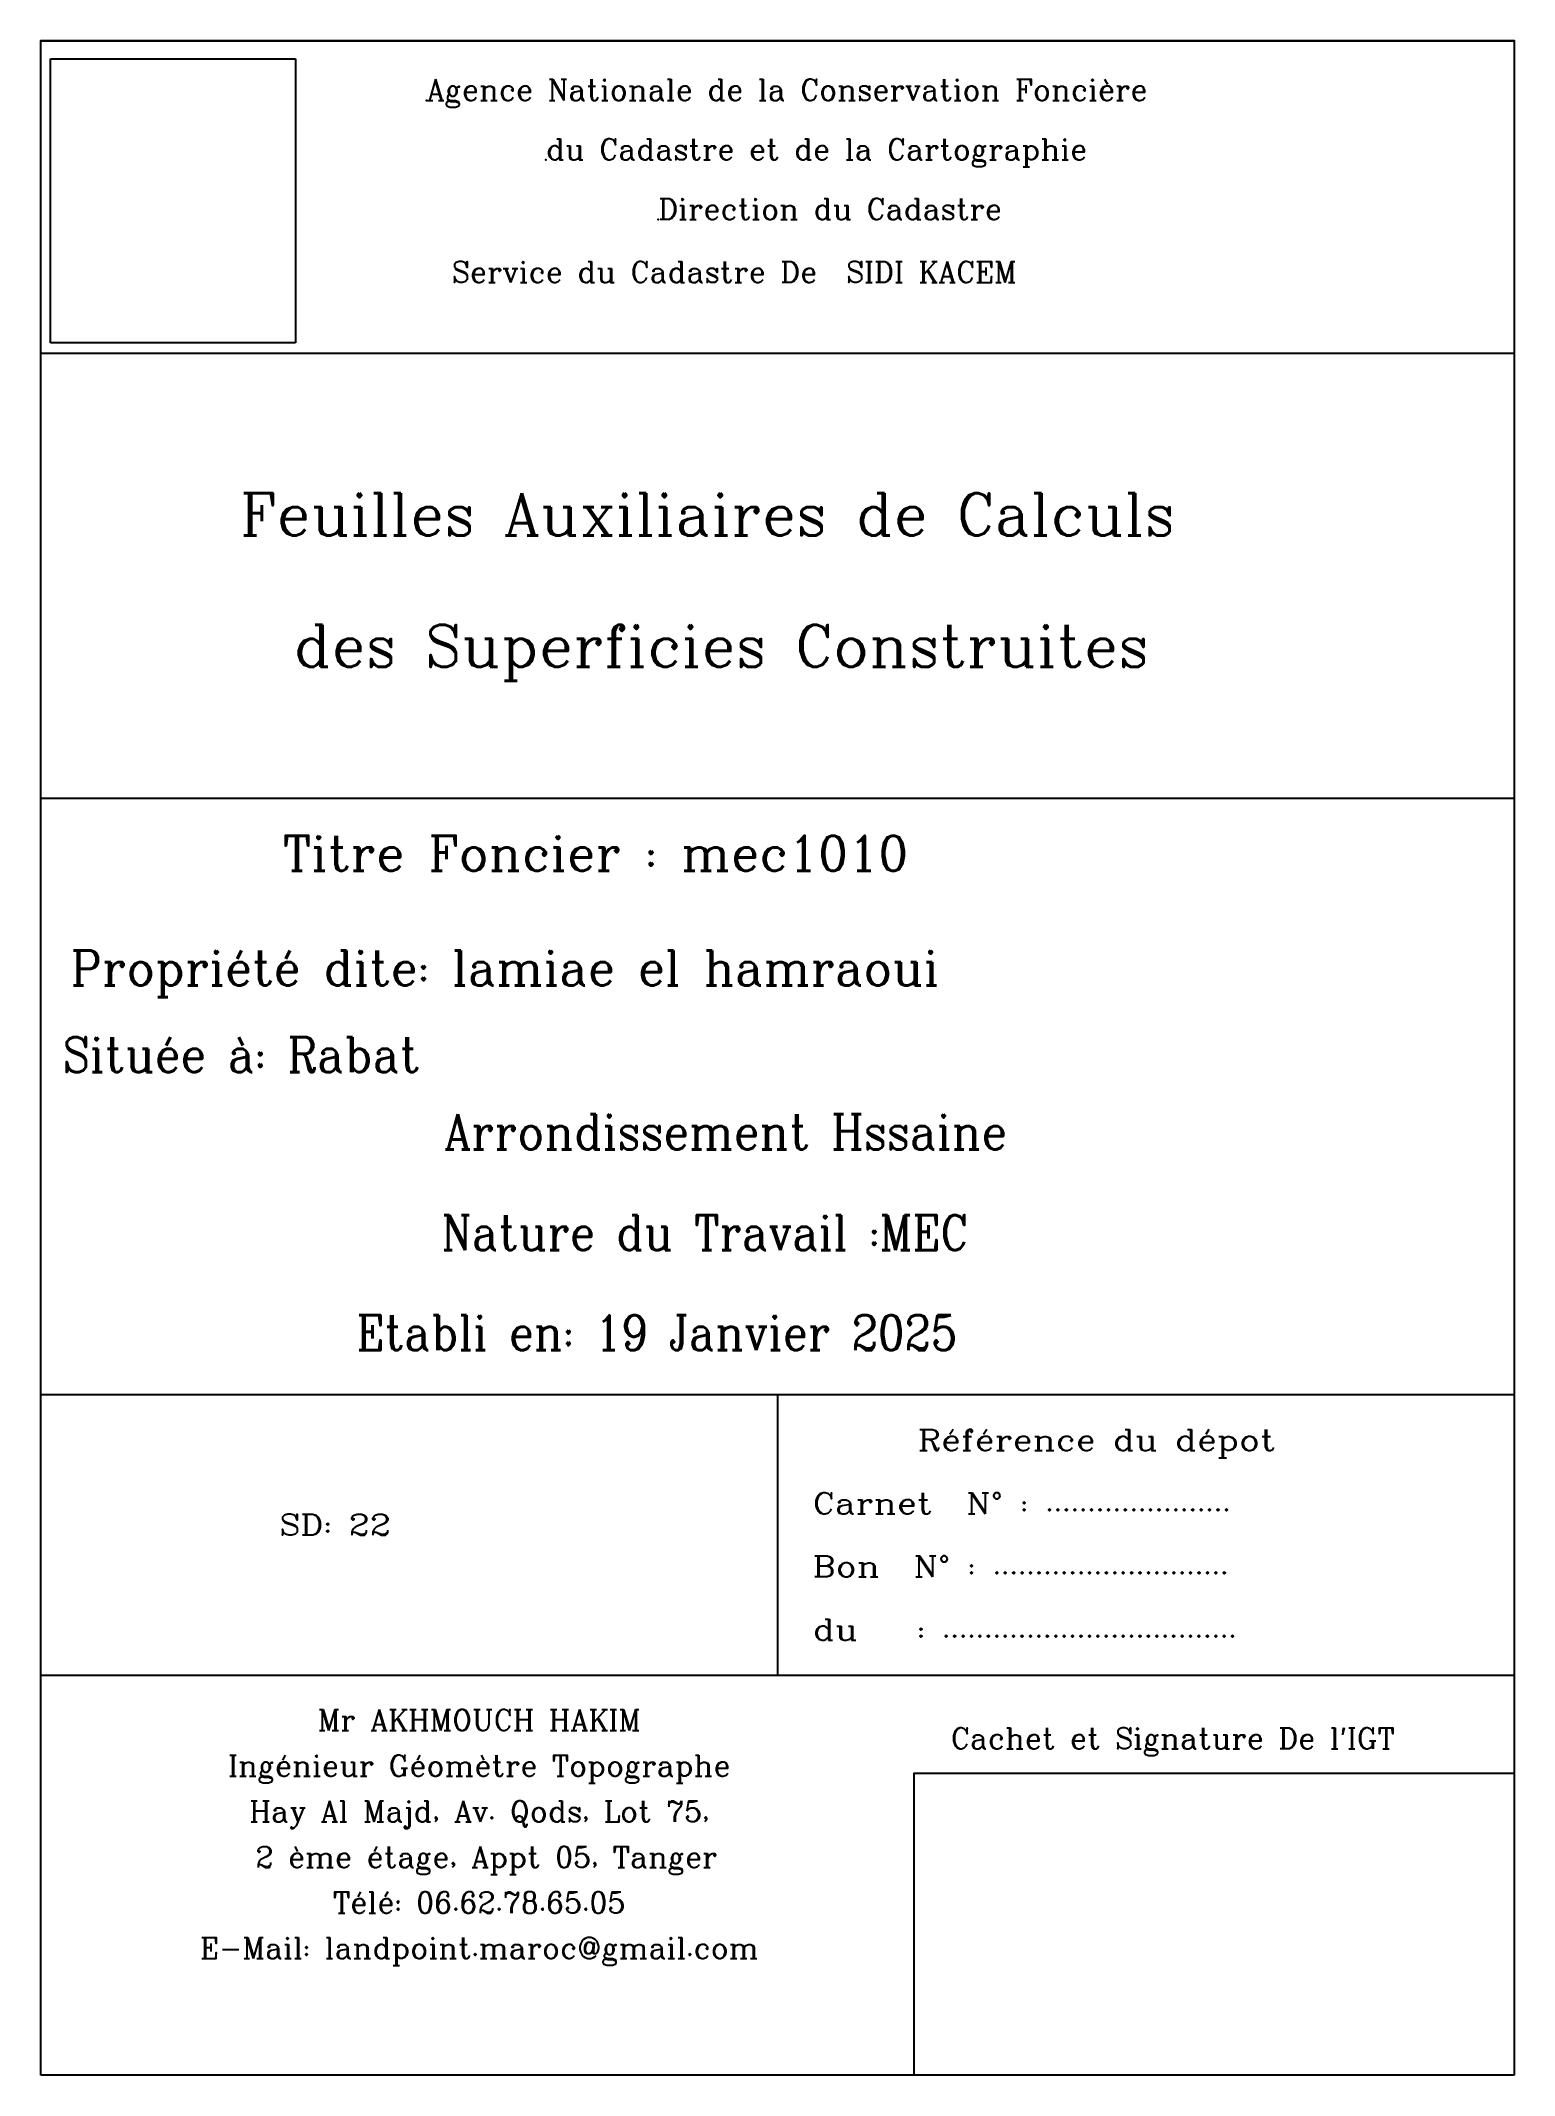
# Model space of a CAD drawing. Header units: millimetres. Extents: x 376567 to 377468, y 378762 to 378979.
# Drawn here: x 376566.8 to 376724.3, y 378761.9 to 378979.4 of the extents above; entities that cross this region are included whole.
import ezdxf

# ---------------------------------------------------------------- set-up
doc = ezdxf.new("R2010")
doc.units = ezdxf.units.MM
for name, color, linetype in [('CADREP2', 1, 'Continuous'), ('P1CONTINU', 7, 'Continuous'), ('P1TXT1', 6, 'Continuous'), ('P1TXT2', 7, 'Continuous'), ('P1TXT5', 7, 'Continuous'), ('P1TXT6', 7, 'Continuous'), ('P2TXT2', 7, 'Continuous'), ('P2TXT3', 7, 'Continuous')]:
    doc.layers.add(name, color=color, linetype=linetype)
doc.styles.add('ROMANC', font='romanc.shx')
picture_1 = doc.add_image_def('image1.bmp', size_in_pixel=(101, 117))

msp = doc.modelspace()

# ---------------------------------------------------------------- texts
at = {"layer": 'P1TXT1', "color": 0, "style": 'ROMANC'}
for s, p in [('Agence Nationale de la Conservation Foncière', (376608.02, 378973.05)), ('du Cadastre et de la Cartographie', (376620.77, 378966.68)), ('Direction du Cadastre', (376632.77, 378960.3)), ('Service du Cadastre De  SIDI KACEM', (376610.71, 378953.58))]:
    msp.add_text(s, height=2.25, dxfattribs=at).set_placement(p)
at = {"layer": 'P1TXT5', "style": 'ROMANC', "width": 1.167}
for s, p in [('Référence du dépot', (376660.52, 378828.68)), ('Carnet  N° : ......................', (376649.27, 378821.93)), ('SD: 22', (376592.27, 378819.65)), ('Bon  N° : ............................', (376649.27, 378815.18)), ('du   : ...................................', (376649.27, 378808.43))]:
    msp.add_text(s, height=2.25, dxfattribs=at).set_placement(p)
at = {"layer": 'P1TXT6', "style": 'ROMANC'}
msp.add_text("Cachet et Signature De l'IGT", height=2.25, dxfattribs=at).set_placement((376664.04, 378796.8))
at = {"layer": 'P1TXT6', "insert": (376575.37, 378801), "char_height": 2.25, "width": 76.5512, "attachment_point": 1, "style": 'ROMANC'}
msp.add_mtext('\\pxsm1.3,qc;Mr AKHMOUCH HAKIM \\PIngénieur Géomètre Topographe\\PHay Al Majd, Av. Qods, Lot 75,\\P 2 ème étage, Appt 05, Tanger\\PTélé: 06.62.78.65.05  \\PE-Mail: landpoint.maroc@gmail.com', dxfattribs=at)
at = {"layer": 'P2TXT2', "style": 'ROMANC'}
for s, p in [(' Feuilles Auxiliaires de Calculs ', (376585.02, 378926.54)), ('des Superficies Construites', (376593.79, 378912.47))]:
    msp.add_text(s, height=4.5, dxfattribs=at).set_placement(p)
at = {"layer": 'P2TXT3', "color": 0, "style": 'ROMANC'}
msp.add_text('Titre Foncier : mec1010', height=3.75, dxfattribs=at).set_placement((376592.64, 378890.68))
for s, width, p in [('Propriété dite: lamiae el hamraoui', 0.95, (376569.98, 378878.42)), ('Située à: Rabat', 0.9, (376569.13, 378869.15)), ('Arrondissement Hssaine', 0.9, (376609.9, 378860.89)), ('Nature du Travail :MEC', 0.88, (376609.61, 378850.12)), ('Etabli en: 19 Janvier 2025', 0.88, (376600.54, 378839.41))]:
    msp.add_text(s, height=3.75, dxfattribs=dict(at, width=width)).set_placement(p)

# ---------------------------------------------------------------- linework, layer by layer
at = {"linetype": 'Continuous'}
msp.add_line((376724.27, 378761.9), (376566.77, 378761.9), dxfattribs=at)
msp.add_lwpolyline([(376660.12, 378761.9), (376660.12, 378794.2), (376724.27, 378794.2), (376724.27, 378761.9)], dxfattribs=at)
at = {"layer": 'CADREP2', "color": 0}
msp.add_lwpolyline([(376566.77, 378761.9), (376566.77, 378979.43), (376724.27, 378979.43), (376724.27, 378761.9)], dxfattribs=at)
at = {"layer": 'P1CONTINU'}
for p, q in [((376566.77, 378979.43), (376724.27, 378979.43)), ((376566.77, 378979.4), (376724.27, 378979.4)), ((376566.77, 378898.43), (376724.27, 378898.43)), ((376566.77, 378834.68), (376645.52, 378834.68)), ((376645.52, 378834.68), (376645.52, 378804.68)), ((376645.52, 378834.68), (376724.27, 378834.68))]:
    msp.add_line(p, q, dxfattribs=at)
at = {"layer": 'P1CONTINU', "color": 0}
msp.add_line((376566.77, 378946.01), (376724.27, 378946.01), dxfattribs=at)
at = {"layer": 'P1TXT1', "color": 0}
for p in [(376608.02, 378973.05), (376620.77, 378966.68), (376632.77, 378960.3)]:
    msp.add_point(p, dxfattribs=at)
at = {"layer": 'P1TXT2'}
msp.add_line((376566.77, 378804.68), (376724.27, 378804.68), dxfattribs=at)

msp.set_redraw_order([(e.dxf.handle, doc.entitydb.next_handle()) for e in msp.query("TEXT MTEXT ATTDEF DIMENSION ARC_DIMENSION")])  # texts and dimensions are drawn at this point

# ---------------------------------------------------------------- pictures from other files: only their frames are drawn
at = {"linetype": 'Continuous'}
image = msp.add_image(picture_1, insert=(376567.82, 378947.13), size_in_units=(26.19, 30.34), dxfattribs=at)
image.dxf.flags = 7

doc.saveas('drawing.dxf')
